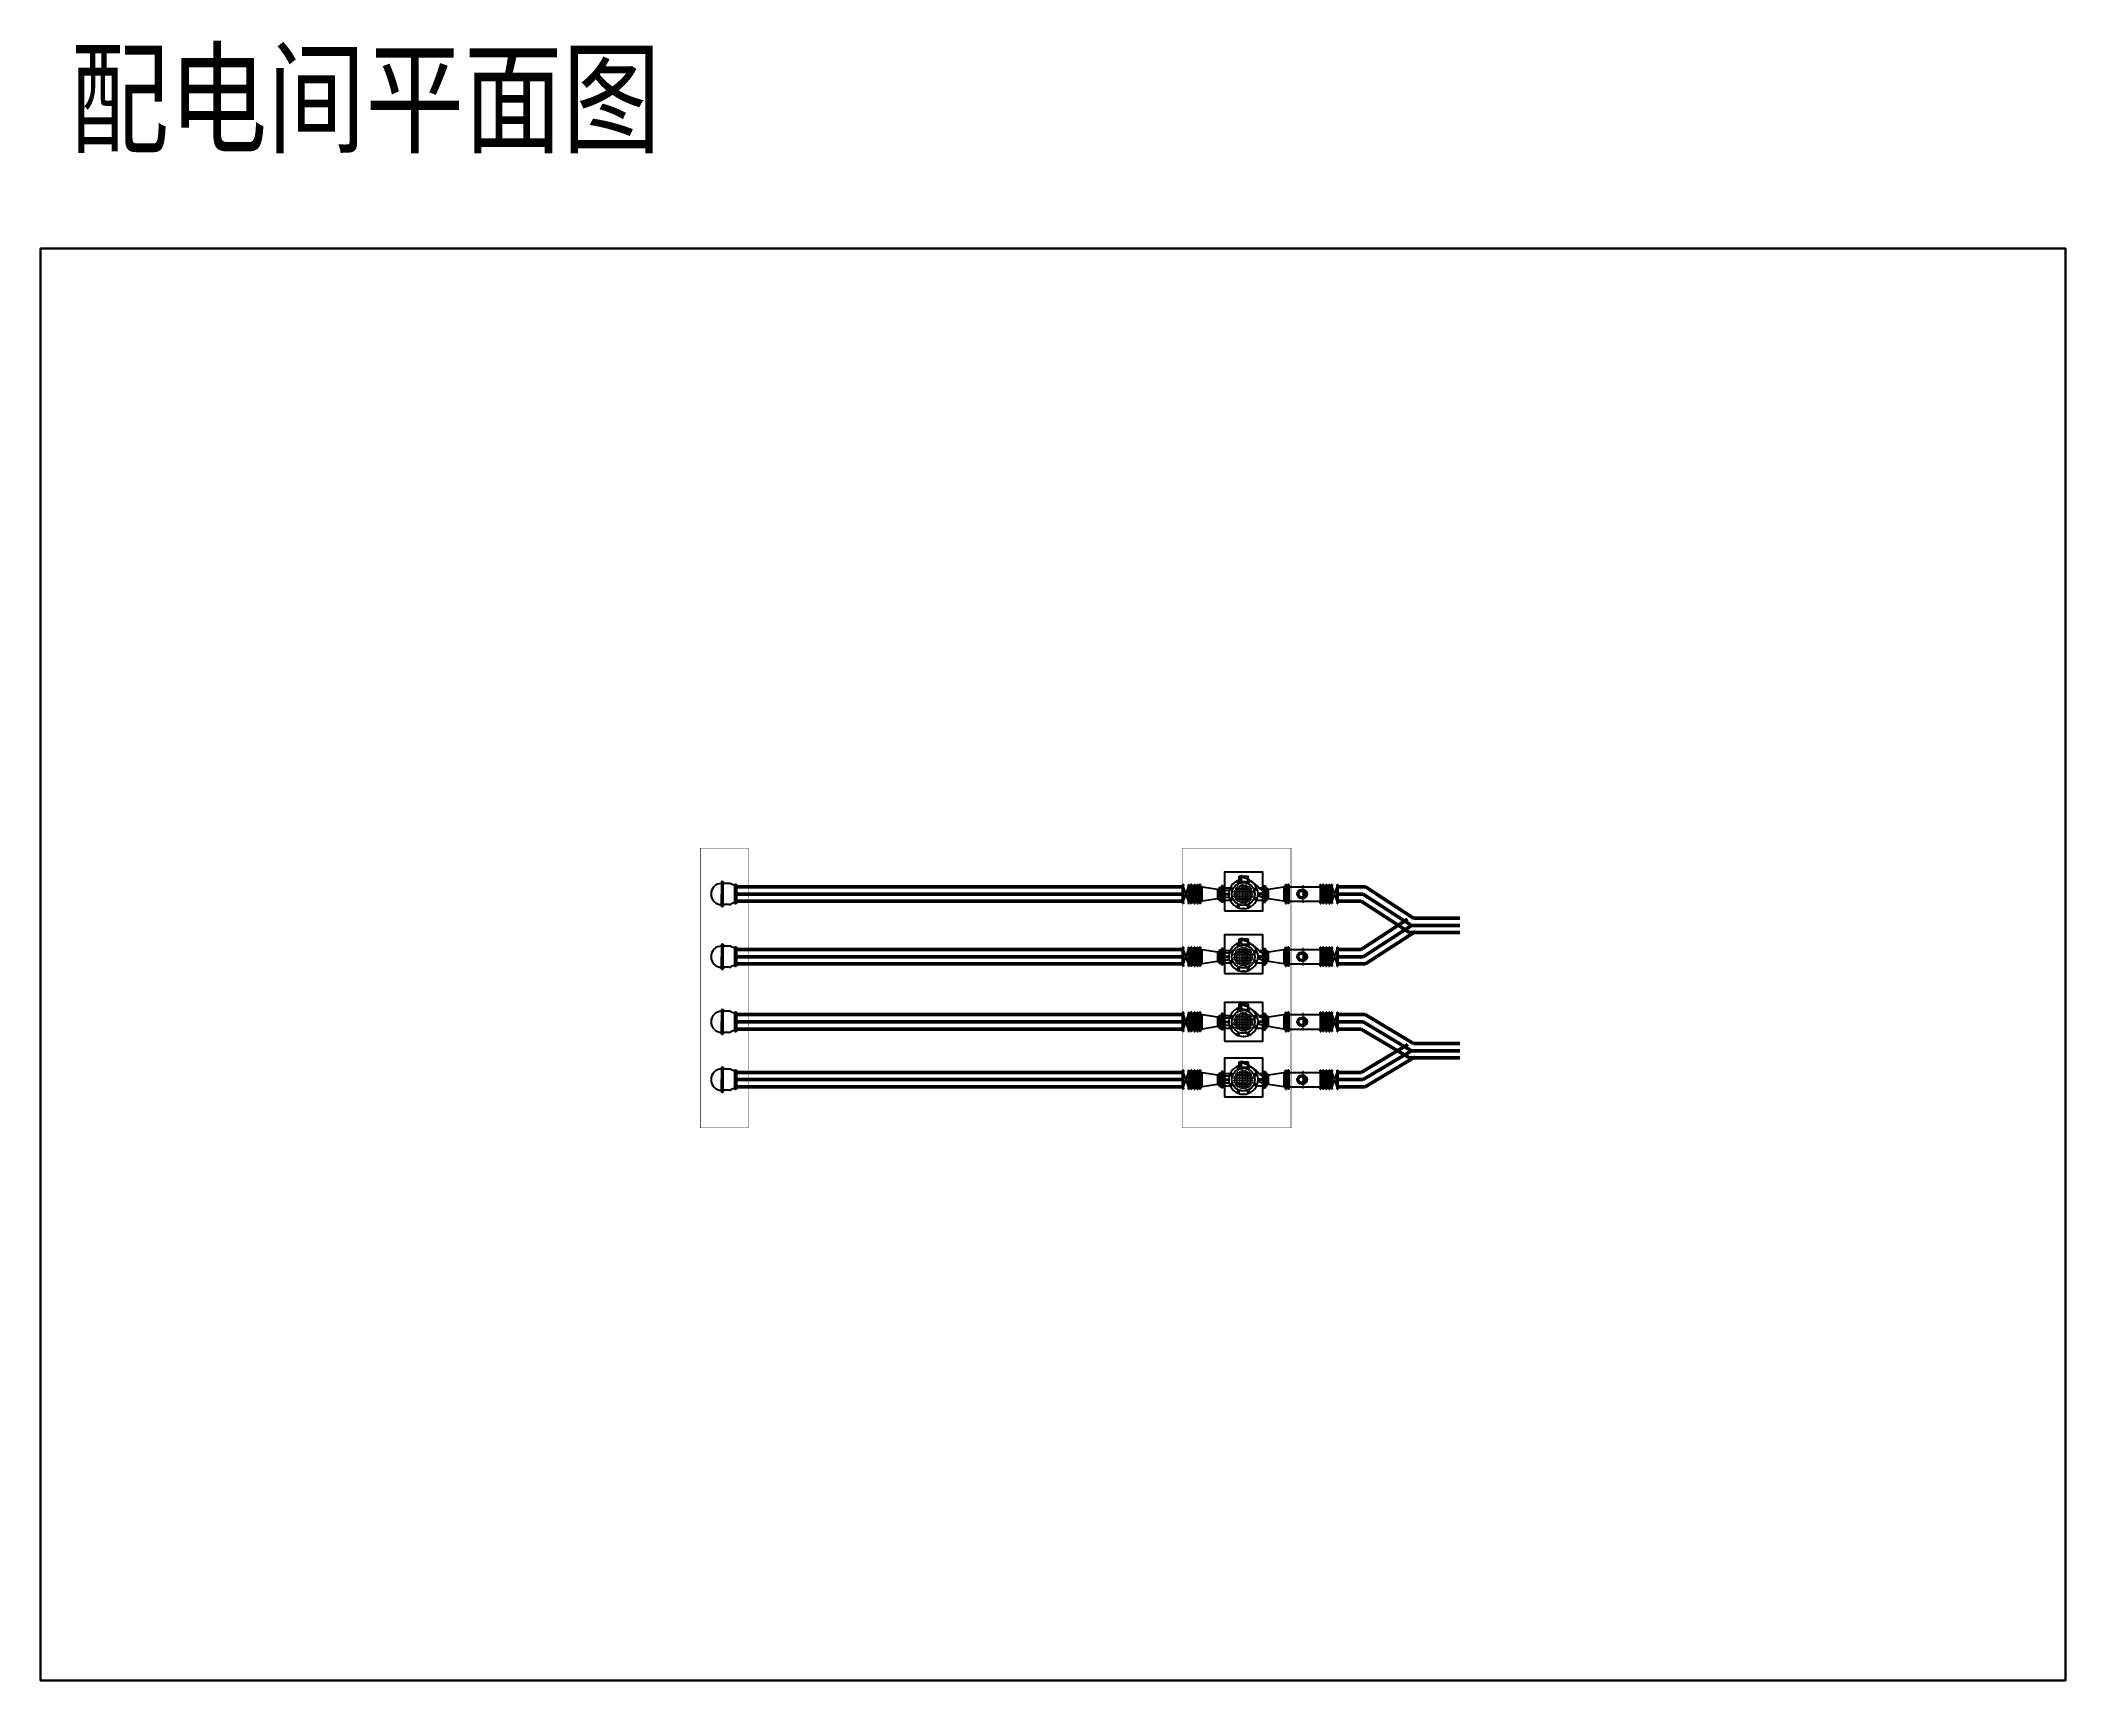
# Model space of a CAD drawing. Header units: millimetres. Extents: x 1742399 to 4898386, y 2481636 to 5226310.
# Drawn here: x 3034582 to 3076582, y 2816676 to 2850692 of the extents above; entities that cross this region are included whole.
import ezdxf
from ezdxf.enums import TextEntityAlignment as Align

# ---------------------------------------------------------------- set-up
doc = ezdxf.new("R2010")
doc.units = ezdxf.units.MM
doc.header["$LTSCALE"] = 1000
doc.linetypes.add('ACAD_ISO04W100', pattern=[30.5, 24, -3, 0.5, -3])
doc.linetypes.add('ACAD_ISO10W100', pattern=[18, 12, -3, 0, -3])
for name, color, linetype, lineweight, true_color in [('0_提资', 7, 'Continuous', 50, 0xffffff), ('泵房轮廓线', 1, 'Continuous', 50, 0xff0000), ('管道', 1, 'Continuous', 50, 0xff0000), ('进水池轮廓线', 2, 'Continuous', 50, 0xffff00)]:
    doc.layers.add(name, color=color, linetype=linetype, lineweight=lineweight, true_color=true_color)
for name, color, linetype in [('VIEW', 7, 'Continuous'), ('图框', 7, 'Continuous'), ('意见', 1, 'Continuous'), ('水泵基础', 7, 'Continuous'), ('设备', 161, 'Continuous')]:
    doc.layers.add(name, color=color, linetype=linetype)
doc.layers.add('中心线', color=1, linetype='ACAD_ISO04W100', lineweight=18)
doc.styles.add('_TCH_DIM_T3', font='SIMPLEX', dxfattribs={"width": 0.705882, "bigfont": 'GBCBIG'})
doc.styles.add('HZ1', font='romans.shx', dxfattribs={"width": 0.7, "bigfont": 'hztxt.shx'})
doc.styles.add('图框栏', font='simhei.ttf')

msp = doc.modelspace()

# ---------------------------------------------------------------- texts
at = {"layer": '图框', "color": 252, "true_color": 0x939598, "style": '图框栏', "width": 0.8}
msp.add_text('配电间平面图', height=1871.1, dxfattribs=at).set_placement((3041326.3, 2849520.7), align=Align.MIDDLE)

# ---------------------------------------------------------------- blocks, each defined once
blk = doc.blocks.new('立式离心水泵（平面）')
at = {"layer": '设备', "color": 0}
for p, q in [((0, 105), (6, 111)), ((0, 105), (0, 0)), ((0, -105), (0, 0)), ((6, 170), (6, 0)), ((41, 170), (6, 170)), ((6, -170), (6, 0)), ((41, 170), (41, 105)), ((42, 170), (42, 41)), ((42, 38), (42, 41)), ((49, 129), (190, 129)), ((170, 73), (52, 74)), ((68, 9), (161, 9)), ((275, 61), (275, 42)), ((293, 61), (275, 61)), ((275, 42), (293, 42)), ((275, 28), (275, 9)), ((293, 28), (275, 28)), ((275, 9), (293, 9)), ((293, 42), (293, 61)), ((293, 9), (293, 28)), ((325, 122), (306, 122)), ((306, 122), (306, 103)), ((306, 103), (325, 103)), ((325, 92), (306, 92)), ((306, 92), (306, 74)), ((306, 74), (325, 74)), ((325, 61), (306, 61)), ((306, 61), (306, 42)), ((306, 42), (325, 42)), ((325, 28), (306, 28)), ((306, 28), (306, 9)), ((306, 9), (325, 9)), ((325, 103), (325, 122)), ((325, 74), (325, 92)), ((325, 42), (325, 61)), ((325, 9), (325, 28)), ((339, 154), (339, 135)), ((357, 154), (339, 154)), ((339, 135), (357, 135)), ((339, 122), (339, 103)), ((357, 122), (339, 122)), ((339, 103), (357, 103)), ((339, 92), (339, 74)), ((357, 92), (339, 92)), ((339, 74), (357, 74)), ((339, 61), (339, 42)), ((357, 61), (339, 61)), ((339, 42), (357, 42)), ((339, 28), (339, 9)), ((357, 28), (339, 28)), ((339, 9), (357, 9)), ((357, 135), (357, 154)), ((357, 103), (357, 122)), ((357, 74), (357, 92)), ((357, 42), (357, 61)), ((357, 9), (357, 28)), ((373, 307), (372, 284)), ((372, 284), (383, 283)), ((373, 307), (376, 349)), ((384, 306), (373, 307)), ((373, 298), (373, 307)), ((373, 154), (373, 135)), ((391, 154), (373, 154)), ((373, 135), (391, 135)), ((373, 122), (373, 103)), ((391, 122), (373, 122)), ((373, 103), (391, 103)), ((373, 92), (373, 74)), ((391, 92), (373, 92)), ((373, 74), (391, 74)), ((373, 61), (373, 42)), ((391, 61), (373, 61)), ((373, 42), (391, 42)), ((373, 28), (373, 9)), ((391, 28), (373, 28)), ((373, 9), (391, 9)), ((376, 349), (378, 372)), ((387, 349), (376, 349)), ((378, 372), (388, 372)), ((388, 372), (383, 290)), ((383, 283), (388, 364)), ((384, 297), (388, 359)), ((396, 296), (384, 297)), ((388, 359), (400, 358)), ((391, 135), (391, 154)), ((391, 103), (391, 122)), ((391, 74), (391, 92)), ((391, 42), (391, 61)), ((391, 9), (391, 28)), ((400, 363), (396, 285)), ((396, 297), (396, 284)), ((397, 299), (397, 297)), ((401, 374), (398, 364)), ((398, 364), (571, 308)), ((400, 369), (573, 313)), ((401, 374), (574, 318)), ((404, 276), (416, 275)), ((407, 186), (407, 168)), ((425, 186), (407, 186)), ((407, 168), (425, 168)), ((407, 154), (407, 135)), ((425, 154), (407, 154)), ((407, 135), (425, 135)), ((407, 122), (407, 103)), ((425, 122), (407, 122)), ((407, 103), (425, 103)), ((407, 92), (407, 74)), ((425, 92), (407, 92)), ((407, 74), (425, 74)), ((407, 61), (407, 42)), ((425, 61), (407, 61)), ((407, 42), (425, 42)), ((407, 28), (407, 9)), ((425, 28), (407, 28)), ((407, 9), (425, 9)), ((431, 379), (411, 371)), ((420, 330), (416, 266)), ((416, 266), (545, 258)), ((427, 266), (425, 235)), ((425, 168), (425, 186)), ((425, 135), (425, 154)), ((425, 103), (425, 122)), ((425, 74), (425, 92)), ((425, 42), (425, 61)), ((425, 9), (425, 28)), ((431, 379), (552, 371)), ((438, 186), (438, 168)), ((457, 186), (438, 186)), ((438, 168), (457, 168)), ((438, 154), (438, 135)), ((457, 154), (438, 154)), ((438, 135), (457, 135)), ((438, 122), (438, 103)), ((457, 122), (438, 122)), ((438, 103), (457, 103)), ((438, 92), (438, 74)), ((457, 92), (438, 92)), ((438, 74), (457, 74)), ((438, 61), (438, 42)), ((457, 61), (438, 61)), ((438, 42), (457, 42)), ((438, 28), (438, 9)), ((457, 28), (438, 28)), ((438, 9), (457, 9)), ((457, 168), (457, 186)), ((457, 135), (457, 154)), ((457, 103), (457, 122)), ((457, 74), (457, 92)), ((457, 42), (457, 61)), ((457, 9), (457, 28)), ((471, 186), (489, 186)), ((471, 168), (471, 186)), ((489, 168), (471, 168)), ((471, 135), (471, 154)), ((471, 154), (489, 154)), ((489, 135), (471, 135)), ((471, 122), (489, 122)), ((471, 103), (471, 122)), ((489, 103), (471, 103)), ((471, 92), (489, 92)), ((471, 74), (471, 92)), ((489, 74), (471, 74)), ((471, 61), (489, 61)), ((471, 42), (471, 61)), ((489, 42), (471, 42)), ((471, 28), (489, 28)), ((471, 9), (471, 28)), ((489, 9), (471, 9)), ((489, 186), (489, 168)), ((489, 154), (489, 135)), ((489, 122), (489, 103)), ((489, 92), (489, 74)), ((489, 61), (489, 42)), ((489, 28), (489, 9)), ((502, 186), (521, 186)), ((502, 168), (502, 186)), ((521, 168), (502, 168)), ((502, 135), (502, 154)), ((502, 154), (521, 154)), ((521, 135), (502, 135)), ((502, 122), (521, 122)), ((502, 103), (502, 122)), ((521, 103), (502, 103)), ((502, 92), (521, 92)), ((502, 74), (502, 92)), ((521, 74), (502, 74)), ((502, 61), (521, 61)), ((502, 42), (502, 61)), ((521, 42), (502, 42)), ((502, 28), (521, 28)), ((502, 9), (502, 28)), ((521, 9), (502, 9)), ((521, 186), (521, 168)), ((521, 154), (521, 135)), ((521, 122), (521, 103)), ((521, 92), (521, 74)), ((521, 61), (521, 42)), ((521, 28), (521, 9)), ((537, 259), (535, 227)), ((536, 135), (536, 154)), ((536, 154), (555, 154)), ((555, 135), (536, 135)), ((536, 122), (555, 122)), ((536, 103), (536, 122)), ((555, 103), (536, 103)), ((536, 92), (555, 92)), ((536, 74), (536, 92)), ((555, 74), (536, 74)), ((536, 61), (555, 61)), ((536, 42), (536, 61)), ((555, 42), (536, 42)), ((536, 28), (555, 28)), ((536, 9), (536, 28)), ((555, 9), (536, 9)), ((557, 313), (554, 267)), ((555, 154), (555, 135)), ((555, 122), (555, 103)), ((555, 92), (555, 74)), ((555, 61), (555, 42)), ((555, 28), (555, 9)), ((560, 362), (558, 323)), ((570, 135), (570, 154)), ((570, 154), (589, 154)), ((589, 135), (570, 135)), ((570, 122), (589, 122)), ((570, 103), (570, 122)), ((589, 103), (570, 103)), ((570, 92), (589, 92)), ((570, 74), (570, 92)), ((589, 74), (570, 74)), ((570, 61), (589, 61)), ((570, 42), (570, 61)), ((589, 42), (570, 42)), ((570, 28), (589, 28)), ((570, 9), (570, 28)), ((589, 9), (570, 9)), ((574, 318), (571, 308)), ((589, 154), (589, 135)), ((589, 122), (589, 103)), ((589, 92), (589, 74)), ((589, 61), (589, 42)), ((589, 28), (589, 9)), ((603, 122), (621, 122)), ((603, 103), (603, 122)), ((621, 103), (603, 103)), ((603, 92), (621, 92)), ((603, 74), (603, 92)), ((621, 74), (603, 74)), ((603, 61), (621, 61)), ((603, 42), (603, 61)), ((621, 42), (603, 42)), ((603, 28), (621, 28)), ((603, 9), (603, 28)), ((621, 9), (603, 9)), ((621, 122), (621, 103)), ((621, 92), (621, 74)), ((621, 61), (621, 42)), ((621, 28), (621, 9)), ((634, 61), (653, 61)), ((634, 42), (634, 61)), ((653, 42), (634, 42)), ((634, 28), (653, 28)), ((634, 9), (634, 28)), ((653, 9), (634, 9)), ((653, 61), (653, 42)), ((653, 28), (653, 9)), ((860, 9), (766, 9)), ((785, 129), (878, 129)), ((886, 170), (886, 41)), ((886, 170), (921, 170)), ((886, 38), (886, 41)), ((921, 170), (921, 0)), ((927, 105), (921, 111)), ((921, -170), (921, 0)), ((927, 105), (927, 0)), ((927, -105), (927, 0)), ((0, -105), (6, -111)), ((41, -170), (6, -170)), ((41, -170), (41, -85)), ((42, -170), (42, -38)), ((49, -129), (190, -129)), ((170, -74), (52, -74)), ((68, -9), (161, -9)), ((275, -28), (275, -9)), ((275, -9), (293, -9)), ((293, -28), (275, -28)), ((275, -61), (275, -42)), ((275, -42), (293, -42)), ((293, -61), (275, -61)), ((293, -9), (293, -28)), ((293, -42), (293, -61)), ((306, -9), (325, -9)), ((306, -28), (306, -9)), ((325, -28), (306, -28)), ((306, -42), (325, -42)), ((306, -61), (306, -42)), ((325, -61), (306, -61)), ((306, -74), (325, -74)), ((306, -93), (306, -74)), ((325, -93), (306, -93)), ((306, -103), (325, -103)), ((306, -122), (306, -103)), ((325, -122), (306, -122)), ((325, -9), (325, -28)), ((325, -42), (325, -61)), ((325, -74), (325, -93)), ((325, -103), (325, -122)), ((339, -28), (339, -9)), ((339, -9), (357, -9)), ((357, -28), (339, -28)), ((339, -61), (339, -42)), ((339, -42), (357, -42)), ((357, -61), (339, -61)), ((339, -93), (339, -74)), ((339, -74), (357, -74)), ((357, -93), (339, -93)), ((339, -122), (339, -103)), ((339, -103), (357, -103)), ((357, -122), (339, -122)), ((339, -154), (339, -135)), ((339, -135), (357, -135)), ((357, -154), (339, -154)), ((357, -9), (357, -28)), ((357, -42), (357, -61)), ((357, -74), (357, -93)), ((357, -103), (357, -122)), ((357, -135), (357, -154)), ((373, -28), (373, -9)), ((373, -9), (391, -9)), ((391, -28), (373, -28)), ((373, -61), (373, -42)), ((373, -42), (391, -42)), ((391, -61), (373, -61)), ((373, -93), (373, -74)), ((373, -74), (391, -74)), ((391, -93), (373, -93)), ((373, -122), (373, -103)), ((373, -103), (391, -103)), ((391, -122), (373, -122)), ((373, -154), (373, -135)), ((373, -135), (391, -135)), ((391, -154), (373, -154)), ((391, -9), (391, -28)), ((391, -42), (391, -61)), ((391, -74), (391, -93)), ((391, -103), (391, -122)), ((391, -135), (391, -154)), ((407, -28), (407, -9)), ((407, -9), (425, -9)), ((425, -28), (407, -28)), ((407, -61), (407, -42)), ((407, -42), (425, -42)), ((425, -61), (407, -61)), ((407, -93), (407, -74)), ((407, -74), (425, -74)), ((425, -93), (407, -93)), ((407, -122), (407, -103)), ((407, -103), (425, -103)), ((425, -122), (407, -122)), ((407, -154), (407, -135)), ((407, -135), (425, -135)), ((425, -154), (407, -154)), ((407, -187), (407, -168)), ((407, -168), (425, -168)), ((425, -187), (407, -187)), ((425, -9), (425, -28)), ((425, -42), (425, -61)), ((425, -74), (425, -93)), ((425, -103), (425, -122)), ((425, -135), (425, -154)), ((425, -168), (425, -187)), ((438, -28), (438, -9)), ((438, -9), (457, -9)), ((457, -28), (438, -28)), ((438, -61), (438, -42)), ((438, -42), (457, -42)), ((457, -61), (438, -61)), ((438, -93), (438, -74)), ((438, -74), (457, -74)), ((457, -93), (438, -93)), ((438, -122), (438, -103)), ((438, -103), (457, -103)), ((457, -122), (438, -122)), ((438, -154), (438, -135)), ((438, -135), (457, -135)), ((457, -154), (438, -154)), ((438, -187), (438, -168)), ((438, -168), (457, -168)), ((457, -187), (438, -187)), ((457, -9), (457, -28)), ((457, -42), (457, -61)), ((457, -74), (457, -93)), ((457, -103), (457, -122)), ((457, -135), (457, -154)), ((457, -168), (457, -187)), ((471, -9), (471, -28)), ((489, -9), (471, -9)), ((471, -28), (489, -28)), ((471, -42), (471, -61)), ((489, -42), (471, -42)), ((471, -61), (489, -61)), ((471, -74), (471, -93)), ((489, -74), (471, -74)), ((471, -93), (489, -93)), ((471, -103), (471, -122)), ((489, -103), (471, -103)), ((471, -122), (489, -122)), ((471, -135), (471, -154)), ((489, -135), (471, -135)), ((471, -154), (489, -154)), ((471, -168), (471, -187)), ((489, -168), (471, -168)), ((471, -187), (489, -187)), ((489, -28), (489, -9)), ((489, -61), (489, -42)), ((489, -93), (489, -74)), ((489, -122), (489, -103)), ((489, -154), (489, -135)), ((489, -187), (489, -168)), ((502, -9), (502, -28)), ((521, -9), (502, -9)), ((502, -28), (521, -28)), ((502, -42), (502, -61)), ((521, -42), (502, -42)), ((502, -61), (521, -61)), ((502, -74), (502, -93)), ((521, -74), (502, -74)), ((502, -93), (521, -93)), ((502, -103), (502, -122)), ((521, -103), (502, -103)), ((502, -122), (521, -122)), ((502, -135), (502, -154)), ((521, -135), (502, -135)), ((502, -154), (521, -154)), ((502, -168), (502, -187)), ((521, -168), (502, -168)), ((502, -187), (521, -187)), ((521, -28), (521, -9)), ((521, -61), (521, -42)), ((521, -93), (521, -74)), ((521, -122), (521, -103)), ((521, -154), (521, -135)), ((521, -187), (521, -168)), ((536, -9), (536, -28)), ((555, -9), (536, -9)), ((536, -28), (555, -28)), ((536, -42), (536, -61)), ((555, -42), (536, -42)), ((536, -61), (555, -61)), ((536, -74), (536, -93)), ((555, -74), (536, -74)), ((536, -93), (555, -93)), ((536, -103), (536, -122)), ((555, -103), (536, -103)), ((536, -122), (555, -122)), ((536, -135), (536, -154)), ((555, -135), (536, -135)), ((536, -154), (555, -154)), ((555, -28), (555, -9)), ((555, -61), (555, -42)), ((555, -93), (555, -74)), ((555, -122), (555, -103)), ((555, -154), (555, -135)), ((589, -9), (570, -9)), ((570, -9), (570, -28)), ((570, -28), (589, -28)), ((589, -42), (570, -42)), ((570, -42), (570, -61)), ((570, -61), (589, -61)), ((570, -74), (570, -93)), ((589, -74), (570, -74)), ((570, -93), (589, -93)), ((589, -103), (570, -103)), ((570, -103), (570, -122)), ((570, -122), (589, -122)), ((570, -135), (570, -154)), ((589, -135), (570, -135)), ((570, -154), (589, -154)), ((589, -28), (589, -9)), ((589, -61), (589, -42)), ((589, -93), (589, -74)), ((589, -122), (589, -103)), ((589, -154), (589, -135)), ((603, -9), (603, -28)), ((621, -9), (603, -9)), ((603, -28), (621, -28)), ((603, -42), (603, -61)), ((621, -42), (603, -42)), ((603, -61), (621, -61)), ((603, -74), (603, -93)), ((621, -74), (603, -74)), ((603, -93), (621, -93)), ((603, -103), (603, -122)), ((621, -103), (603, -103)), ((603, -122), (621, -122)), ((621, -28), (621, -9)), ((621, -61), (621, -42)), ((621, -93), (621, -74)), ((621, -122), (621, -103)), ((634, -9), (634, -28)), ((653, -9), (634, -9)), ((634, -28), (653, -28)), ((634, -42), (634, -61)), ((653, -42), (634, -42)), ((634, -61), (653, -61)), ((653, -28), (653, -9)), ((653, -61), (653, -42)), ((738, -129), (878, -129)), ((860, -9), (766, -9)), ((886, -170), (886, -38)), ((886, -170), (921, -170)), ((927, -105), (921, -111))]:
    blk.add_line(p, q, dxfattribs=at)
at = {"layer": '设备', "color": 0, "ltscale": 0.2}
for p, q in [((24, 0), (29, 8)), ((29, 8), (38, 8)), ((38, 8), (43, 0)), ((211, 123), (195, 111)), ((195, 111), (198, 91)), ((198, 91), (216, 84)), ((229, 116), (211, 123)), ((216, 84), (232, 96)), ((232, 96), (229, 116)), ((353, 268), (341, 253)), ((341, 253), (348, 234)), ((348, 234), (368, 232)), ((372, 266), (353, 268)), ((368, 232), (380, 247)), ((380, 247), (372, 266)), ((555, 266), (548, 247)), ((548, 247), (560, 232)), ((575, 268), (555, 266)), ((560, 232), (579, 234)), ((587, 253), (575, 268)), ((579, 234), (587, 253)), ((698, 116), (695, 96)), ((695, 96), (711, 84)), ((716, 123), (698, 116)), ((711, 84), (730, 91)), ((732, 111), (716, 123)), ((730, 91), (732, 111)), ((889, 8), (885, 0)), ((899, 8), (889, 8)), ((903, 0), (899, 8)), ((29, -8), (24, 0)), ((38, -8), (29, -8)), ((43, 0), (38, -8)), ((198, -92), (195, -111)), ((195, -111), (211, -123)), ((216, -84), (198, -92)), ((211, -123), (229, -116)), ((232, -96), (216, -84)), ((229, -116), (232, -96)), ((348, -234), (341, -253)), ((341, -253), (353, -268)), ((368, -232), (348, -234)), ((353, -268), (372, -266)), ((380, -248), (368, -232)), ((372, -266), (380, -248)), ((560, -232), (548, -248)), ((548, -248), (555, -266)), ((555, -266), (575, -268)), ((579, -234), (560, -232)), ((575, -268), (587, -253)), ((587, -253), (579, -234)), ((711, -84), (695, -96)), ((695, -96), (698, -116)), ((698, -116), (716, -123)), ((730, -92), (711, -84)), ((716, -123), (732, -111)), ((732, -111), (730, -92)), ((885, 0), (889, -8)), ((889, -8), (899, -8)), ((899, -8), (903, 0))]:
    blk.add_line(p, q, dxfattribs=at)
for centre, radius in [((34, 0), 16.4), ((214, 103), 17.2), ((464, 0), 238), ((360, 250), 17.2), ((567, 250), 17.2), ((714, 103), 17.2), ((894, 0), 16.4), ((214, -104), 17.2), ((360, -250), 17.2), ((567, -250), 17.2), ((714, -104), 17.2)]:
    blk.add_circle(centre, radius, dxfattribs=at)
at = {"layer": '设备', "color": 0}
for centre, radius, start, end in [((49, 137), 8.25, 180, 270), ((52, 84), 10.3, 180, 270), ((404, 285), 8.91, 176.4752, 266.4752), ((441, 329), 20.6, 72.0778, 176.4752), ((545, 267), 8.91, 266.4752, 356.1358), ((552, 362), 8.91, 356.4752, 86.4752), ((469, 2), 304, 56.8338, 73.5056), ((338, -247), 585, 40.4438, 59.4044), ((900, 214), 143, 214.6463, 259.2628), ((876, 83), 10.3, 259.6712, 0), ((878, 137), 8.25, 270, 0), ((52, -85), 10.3, 90, 180), ((49, -137), 8.25, 90, 180), ((943, 229), 309, 235.0245, 257.8671), ((876, -82), 10.3, 0, 77.8671), ((878, -137), 8.25, 0, 90)]:
    blk.add_arc(centre, radius, start, end, dxfattribs=at)
at = {"layer": '设备', "color": 0, "ltscale": 0.2}
for centre, radius, start, end in [((47, 38), 5.09, 180, 251.0303), ((34, 0), 35.4, 288.9697, 71.0303), ((464, 0), 303, 107.5747, 72.4818), ((894, 0), 35.4, 108.9697, 251.0303), ((881, 38), 5.09, 288.9697, 0), ((47, -38), 5.09, 108.9697, 180), ((881, -38), 5.09, 0, 71.0303)]:
    blk.add_arc(centre, radius, start, end, dxfattribs=at)
at = {"layer": '设备', "color": 0, "linetype": 'ByBlock', "ltscale": 0.2}
for p in [(431, 379), (466, -303)]:
    blk.add_point(p, dxfattribs=at)
at = {"layer": '设备', "color": 0, "linetype": 'ByBlock', "ltscale": 0.35}
blk.add_point((464, -303), dxfattribs=at)
at = {"layer": '设备', "color": 0, "style": '_TCH_DIM_T3', "width": 0.705882, "flags": 1}
blk.add_attdef('规格', (1067, -1), '', height=344, dxfattribs=at)
blk = doc.blocks.new('DN400法兰')
at = {"layer": '中心线', "ltscale": 50}
for p, q in [((-258, 20), (-258, -55)), ((257, 20), (257, -55))]:
    blk.add_line(p, q, dxfattribs=at)
at = {"layer": '设备', "ltscale": 50}
for p, q in [((-240, 0), (-244, -4)), ((-240, 0), (240, 0)), ((240, 0), (244, -4)), ((-283, -30), (-283, -4)), ((282, -4), (-283, -4)), ((282, -30), (282, -4))]:
    blk.add_line(p, q, dxfattribs=at)
at = {"layer": '设备'}
for p, q in [((-240, 0), (240, 0)), ((-283, -30), (282, -30))]:
    blk.add_line(p, q, dxfattribs=at)
blk = doc.blocks.new('DN250法兰')
at = {"layer": '中心线', "ltscale": 50}
for p, q in [((-50, 175), (22, 175)), ((-50, -175), (22, -175))]:
    blk.add_line(p, q, dxfattribs=at)
at = {"layer": '设备', "ltscale": 50}
for p, q in [((-26, 160), (-23, 162)), ((-26, -160), (-26, 160)), ((-26, -160), (-26, 160)), ((-23, 197), (0, 197)), ((-23, 197), (-23, -198)), ((0, 197), (0, -198)), ((-26, -160), (-23, -163)), ((0, -198), (-23, -198))]:
    blk.add_line(p, q, dxfattribs=at)
blk = doc.blocks.new('双盘偏心异径管（平面）')
at = {"layer": '设备'}
for p, q in [((57, 100), (18, 100)), ((57, 100), (373, 150)), ((408, 150), (373, 150)), ((373, 150), (373, -150)), ((57, -100), (18, -100)), ((373, -150), (57, -100)), ((408, -150), (373, -150))]:
    blk.add_line(p, q, dxfattribs=at)
at = {"layer": '设备', "ltscale": 50}
blk.add_line((18, -100), (18, 100), dxfattribs=at)
at = {"layer": '设备'}
blk.add_lwpolyline([(57, -100), (57, 100)], dxfattribs=at)
at = {"layer": '设备', "xscale": 0.7042253521126761, "yscale": 0.7042253521126761, "zscale": 0.7042253521126761}
blk.add_blockref('DN250法兰', (18, 0), dxfattribs=at)
at = {"layer": '设备', "xscale": 0.7042253521126761, "yscale": 0.7042253521126761, "zscale": 0.7042253521126761, "rotation": 270}
blk.add_blockref('DN400法兰', (430, 0), dxfattribs=at)
at = {"layer": '意见', "flags": 1}
blk.add_attdef('规格', (589, -14), '', height=227, dxfattribs=at)
blk = doc.blocks.new('双法兰传力接头')
at = {"layer": '中心线', "ltscale": 5}
for p, q in [((-17, 181), (166, 181)), ((-17, -181), (166, -181))]:
    blk.add_line(p, q, dxfattribs=at)
at = {"layer": '设备', "ltscale": 50}
for p, q in [((18, 167), (34, 167)), ((47, 141), (47, -141)), ((47, 141), (72, 141)), ((72, 199), (89, 199)), ((72, 199), (72, -199)), ((120, 155), (120, -155)), ((120, 155), (131, 155)), ((18, -167), (34, -167)), ((47, -141), (72, -141)), ((72, -199), (89, -199)), ((120, -155), (131, -155))]:
    blk.add_line(p, q, dxfattribs=at)
at = {"layer": '设备'}
for p, q in [((34, 167), (47, 141)), ((89, -199), (89, 199)), ((89, 141), (120, 141)), ((34, -167), (47, -141)), ((89, -141), (120, -141))]:
    blk.add_line(p, q, dxfattribs=at)
at = {"layer": '设备', "yscale": 0.7042253521126761, "zscale": 0.7042253521126761}
for p, xscale, rotation in [((-3, 0), 0.7042253521126761, 90), ((152, 0), -0.7042253521126761, 270)]:
    blk.add_blockref('DN400法兰', p, dxfattribs=dict(at, xscale=xscale, rotation=rotation))
at = {"layer": '意见', "flags": 1}
blk.add_attdef('规格', (193, -29), '', height=94.2, dxfattribs=at)
blk = doc.blocks.new('手动双盘蝶阀')
at = {"layer": '设备', "ltscale": 50}
for p, q in [((50, -150), (-50, 150)), ((-50, -150), (50, 150))]:
    blk.add_line(p, q, dxfattribs=at)
at = {"layer": '设备', "yscale": 0.7042253521126761, "zscale": 0.7042253521126761}
for p, xscale, rotation in [((-71, 0), 0.7042253521126761, 90), ((71, 0), -0.7042253521126761, 270)]:
    blk.add_blockref('DN400法兰', p, dxfattribs=dict(at, xscale=xscale, rotation=rotation))
at = {"layer": '意见', "flags": 1}
blk.add_attdef('规格', (147, 6), '', height=70.4, dxfattribs=at)
blk = doc.blocks.new('法兰')
at = {"layer": '中心线', "ltscale": 50}
for p, q in [((-35, 181), (17, 181)), ((-35, -181), (17, -181))]:
    blk.add_line(p, q, dxfattribs=at)
at = {"layer": '设备', "ltscale": 50}
for p, q in [((-21, 169), (-18, 172)), ((-21, -169), (-21, 169)), ((0, 199), (-18, 199)), ((-18, 199), (-18, -199)), ((-21, -169), (-18, -172)), ((0, -199), (-18, -199))]:
    blk.add_line(p, q, dxfattribs=at)
at = {"layer": '设备'}
for p, q in [((-21, -169), (-21, 169)), ((0, -199), (0, 199))]:
    blk.add_line(p, q, dxfattribs=at)
blk = doc.blocks.new('滤网式底阀')
at = {"layer": '设备'}
for p, q in [((-257, -294), (-257, -275)), ((-257, -275), (-242, -275)), ((-257, -294), (257, -294)), ((-257, -294), (-257, -312)), ((-257, -312), (0, -312)), ((257, -275), (-242, -275)), ((-220, -149), (-220, -254)), ((-175, -42), (-210, -115)), ((257, -312), (0, -312)), ((175, -42), (210, -115)), ((220, -149), (220, -254)), ((257, -294), (257, -275)), ((257, -294), (257, -312))]:
    blk.add_line(p, q, dxfattribs=at)
for centre, radius, start, end in [((-242, -254), 21.7, 270, 0), ((-155, -149), 65, 147.7227, 180), ((0, -308), 220, 180.9108, 359.0892), ((155, -149), 65, 0, 32.2773), ((242, -254), 21.7, 180, 270)]:
    blk.add_arc(centre, radius, start, end, dxfattribs=at)
at = {"layer": '设备', "xscale": -1, "rotation": 270}
blk.add_blockref('法兰', (0, 0), dxfattribs=at)
at = {"layer": '设备', "rotation": 270}
blk.add_blockref('法兰', (0, -42), dxfattribs=at)
at = {"layer": '意见', "flags": 1}
blk.add_attdef('规格', (420, 254), '', height=359, dxfattribs=at)
blk = doc.blocks.new('双盘异径管')
at = {"layer": '设备'}
for p, q in [((57, 100), (18, 100)), ((57, 100), (373, 150)), ((408, 150), (373, 150)), ((373, 150), (373, -150)), ((57, -100), (18, -100)), ((373, -150), (57, -100)), ((408, -150), (373, -150))]:
    blk.add_line(p, q, dxfattribs=at)
at = {"layer": '设备', "ltscale": 50}
blk.add_line((18, -100), (18, 100), dxfattribs=at)
at = {"layer": '设备'}
blk.add_lwpolyline([(57, -100), (57, 100)], dxfattribs=at)
at = {"layer": '设备', "xscale": 0.7042253521126761, "yscale": 0.7042253521126761, "zscale": 0.7042253521126761}
blk.add_blockref('DN250法兰', (18, 0), dxfattribs=at)
at = {"layer": '设备', "xscale": 0.7042253521126761, "yscale": 0.7042253521126761, "zscale": 0.7042253521126761, "rotation": 270}
blk.add_blockref('DN400法兰', (430, 0), dxfattribs=at)
at = {"layer": '意见', "flags": 1}
blk.add_attdef('规格', (621, -23), '', height=267, dxfattribs=at)
blk = doc.blocks.new('多功能水泵控制阀')
at = {"layer": '中心线', "ltscale": 10}
blk.add_line((296, -183), (296, 183), dxfattribs=at)
at = {"layer": '设备'}
for p, q in [((0, 150), (648, 150)), ((0, -150), (648, -150))]:
    blk.add_line(p, q, dxfattribs=at)
for radius in [91.1, 61.9]:
    blk.add_circle((264, 0), radius, dxfattribs=at)
blk.add_arc((296, 0), 88.6, 264.0575, 95.9425, dxfattribs=at)
at = {"layer": '设备', "yscale": 0.7042253521126761, "zscale": 0.7042253521126761}
for p, xscale, rotation in [((-21, 0), -0.7042253521126761, 90), ((669, 0), 0.7042253521126761, 270)]:
    blk.add_blockref('DN400法兰', p, dxfattribs=dict(at, xscale=xscale, rotation=rotation))
at = {"layer": '意见', "flags": 1}
blk.add_attdef('规格', (114, -565), '', height=244, dxfattribs=at)
blk = doc.blocks.new('电动双盘蝶阀')
at = {"layer": '设备', "ltscale": 50}
for p, q in [((50, -150), (-50, 150)), ((-50, -150), (50, 150))]:
    blk.add_line(p, q, dxfattribs=at)
at = {"layer": '设备', "yscale": 0.7042253521126761, "zscale": 0.7042253521126761}
for p, xscale, rotation in [((-71, 0), 0.7042253521126761, 90), ((71, 0), -0.7042253521126761, 270)]:
    blk.add_blockref('DN400法兰', p, dxfattribs=dict(at, xscale=xscale, rotation=rotation))
at = {"flags": 1}
blk.add_attdef('规格', (120, 51), '', height=10, dxfattribs=at)
blk = doc.blocks.new('视图')
at = {"layer": 'VIEW'}
blk.add_lwpolyline([(0, 0), (42000, 0), (42000, 29700), (0, 29700)], close=True, dxfattribs=at)
blk.add_lwpolyline([(0, 29700), (42000, 29700), (42000, 0), (0, 0), (0, 29700)], dxfattribs=at)
at = {"layer": 'VIEW', "style": 'HZ1', "width": 0.7, "flags": 1}
blk.add_attdef('视图类型', (15, 29936), '', height=300, dxfattribs=at)

# ---------------------------------------------------------------- linework, layer by layer
at = {"layer": '0_提资', "color": 6}
for p, q in [((3058254.2, 2833138.8), (3049017.6, 2833138.8)), ((3058254.2, 2832838.8), (3049017.6, 2832838.8)), ((3058254.2, 2831838.8), (3049017.6, 2831838.8)), ((3058254.2, 2831538.8), (3049017.6, 2831538.8)), ((3058254.2, 2830488.8), (3049017.6, 2830488.8)), ((3058254.2, 2830188.8), (3049017.6, 2830188.8)), ((3058254.2, 2829288.8), (3049017.6, 2829288.8)), ((3058254.2, 2828988.8), (3049017.6, 2828988.8))]:
    msp.add_line(p, q, dxfattribs=at)
at = {"layer": '0_提资', "color": 5, "linetype": 'ACAD_ISO10W100'}
for p, q in [((3058254.2, 2832988.8), (3049017.6, 2832988.8)), ((3058254.2, 2831688.8), (3049017.6, 2831688.8)), ((3058254.2, 2830338.8), (3049017.6, 2830338.8)), ((3058254.2, 2829138.8), (3049017.6, 2829138.8))]:
    msp.add_line(p, q, dxfattribs=at)
at = {"layer": '水泵基础'}
for points in [[(3059136.1, 2832641.5), (3059936.1, 2832641.5), (3059936.1, 2833441.5), (3059136.1, 2833441.5)], [(3059136.1, 2831341.5), (3059936.1, 2831341.5), (3059936.1, 2832141.5), (3059136.1, 2832141.5)], [(3059136.1, 2829939), (3059936.1, 2829939), (3059936.1, 2830739), (3059136.1, 2830739)], [(3059136.1, 2828783.5), (3059936.1, 2828783.5), (3059936.1, 2829583.5), (3059136.1, 2829583.5)]]:
    msp.add_lwpolyline(points, close=True, dxfattribs=at)
at = {"layer": '泵房轮廓线'}
msp.add_lwpolyline([(3058267.6, 2828138.8, 10, 10, 0), (3058267.6, 2833938.8, 10, 10, 0), (3060517.6, 2833938.8, 10, 10, 0), (3060517.6, 2828138.8, 10, 10, 0)], format="xyseb", close=True, dxfattribs=at)
at = {"layer": '管道', "color": 6}
for p, q in [((3061508.7, 2833138.8), (3062062.1, 2833138.8)), ((3062062.1, 2833138.8), (3063062.1, 2832488.8)), ((3061508.7, 2832838.8), (3061973.2, 2832838.8)), ((3061973.2, 2832838.8), (3062973.2, 2832188.8)), ((3063062.1, 2832488.8), (3064017.6, 2832488.8)), ((3061973.2, 2831838.8), (3062935.9, 2832464.6)), ((3062062.1, 2831538.8), (3063099.4, 2832213.1)), ((3062973.2, 2832188.8), (3064017.6, 2832188.8)), ((3061508.7, 2831838.8), (3061973.2, 2831838.8)), ((3061508.7, 2831538.8), (3062062.1, 2831538.8)), ((3061508.7, 2830488.8), (3062059.2, 2830488.8)), ((3062059.2, 2830488.8), (3063059.2, 2829888.8)), ((3061508.7, 2830188.8), (3061976.1, 2830188.8)), ((3061976.1, 2830188.8), (3062976.1, 2829588.8)), ((3061976.1, 2829288.8), (3062940.4, 2829867.5)), ((3062059.2, 2828988.8), (3063094.8, 2829610.2)), ((3062976.1, 2829588.8), (3064017.6, 2829588.8)), ((3063059.2, 2829888.8), (3064017.6, 2829888.8)), ((3061508.7, 2829288.8), (3061976.1, 2829288.8)), ((3061508.7, 2828988.8), (3062059.2, 2828988.8))]:
    msp.add_line(p, q, dxfattribs=at)
at = {"layer": '管道', "color": 5, "linetype": 'ACAD_ISO10W100'}
for p, q in [((3061508.7, 2832988.8), (3062017.6, 2832988.8)), ((3062017.6, 2832988.8), (3063017.6, 2832338.8)), ((3062017.6, 2831688.8), (3063017.6, 2832338.8)), ((3063017.6, 2832338.8), (3064017.6, 2832338.8)), ((3061508.7, 2831688.8), (3062017.6, 2831688.8)), ((3061508.7, 2830338.8), (3062017.6, 2830338.8)), ((3062017.6, 2830338.8), (3063017.6, 2829738.8)), ((3062017.6, 2829138.8), (3063017.6, 2829738.8)), ((3063017.6, 2829738.8), (3064017.6, 2829738.8)), ((3061508.7, 2829138.8), (3062017.6, 2829138.8))]:
    msp.add_line(p, q, dxfattribs=at)
at = {"layer": '进水池轮廓线'}
msp.add_lwpolyline([(3048267.6, 2828138.8, 10, 10, 0), (3048267.6, 2833938.8, 10, 10, 0), (3049267.6, 2833938.8, 10, 10, 0), (3049267.6, 2828138.8, 10, 10, 0)], format="xyseb", close=True, dxfattribs=at)

# ---------------------------------------------------------------- block references
at = {"layer": '0_提资'}
for name, p in [('立式离心水泵（平面）', (3059067.6, 2832988.8)), ('手动双盘蝶阀', (3058339.5, 2832988.8)), ('双法兰传力接头', (3058441.3, 2832988.8)), ('双盘异径管', (3059994.7, 2832988.8)), ('多功能水泵控制阀', (3060473, 2832988.8)), ('双法兰传力接头', (3061172.3, 2832988.8)), ('电动双盘蝶阀', (3061423.4, 2832988.8)), ('立式离心水泵（平面）', (3059067.6, 2831688.8)), ('手动双盘蝶阀', (3058339.5, 2831688.8)), ('双法兰传力接头', (3058441.3, 2831688.8)), ('双盘异径管', (3059994.7, 2831688.8)), ('多功能水泵控制阀', (3060473, 2831688.8)), ('双法兰传力接头', (3061172.3, 2831688.8)), ('电动双盘蝶阀', (3061423.4, 2831688.8)), ('手动双盘蝶阀', (3058339.5, 2830338.8)), ('双法兰传力接头', (3058441.3, 2830338.8)), ('立式离心水泵（平面）', (3059067.6, 2830338.8)), ('双盘异径管', (3059994.7, 2830338.8)), ('多功能水泵控制阀', (3060473, 2830338.8)), ('双法兰传力接头', (3061172.3, 2830338.8)), ('电动双盘蝶阀', (3061423.4, 2830338.8)), ('手动双盘蝶阀', (3058339.5, 2829138.8)), ('双法兰传力接头', (3058441.3, 2829138.8)), ('立式离心水泵（平面）', (3059067.6, 2829138.8)), ('双盘异径管', (3059994.7, 2829138.8)), ('多功能水泵控制阀', (3060473, 2829138.8)), ('双法兰传力接头', (3061172.3, 2829138.8)), ('电动双盘蝶阀', (3061423.4, 2829138.8))]:
    msp.add_blockref(name, p, dxfattribs=at)
for name, p, rotation in [('滤网式底阀', (3049017.6, 2832988.8), 270), ('双盘偏心异径管（平面）', (3059050.5, 2832988.8), 180), ('滤网式底阀', (3049017.6, 2831688.8), 270), ('双盘偏心异径管（平面）', (3059050.5, 2831688.8), 180), ('滤网式底阀', (3049017.6, 2830338.8), 270), ('双盘偏心异径管（平面）', (3059050.5, 2830338.8), 180), ('滤网式底阀', (3049017.6, 2829138.8), 270), ('双盘偏心异径管（平面）', (3059050.5, 2829138.8), 180)]:
    msp.add_blockref(name, p, dxfattribs=dict(at, rotation=rotation))
at = {"layer": 'VIEW'}
msp.add_blockref('视图', (3034582.2, 2816676.2), dxfattribs=at)

msp.set_redraw_order([(e.dxf.handle, doc.entitydb.next_handle()) for e in msp.query("TEXT MTEXT ATTDEF DIMENSION ARC_DIMENSION")])  # texts and dimensions are drawn at this point

doc.saveas('drawing.dxf')
